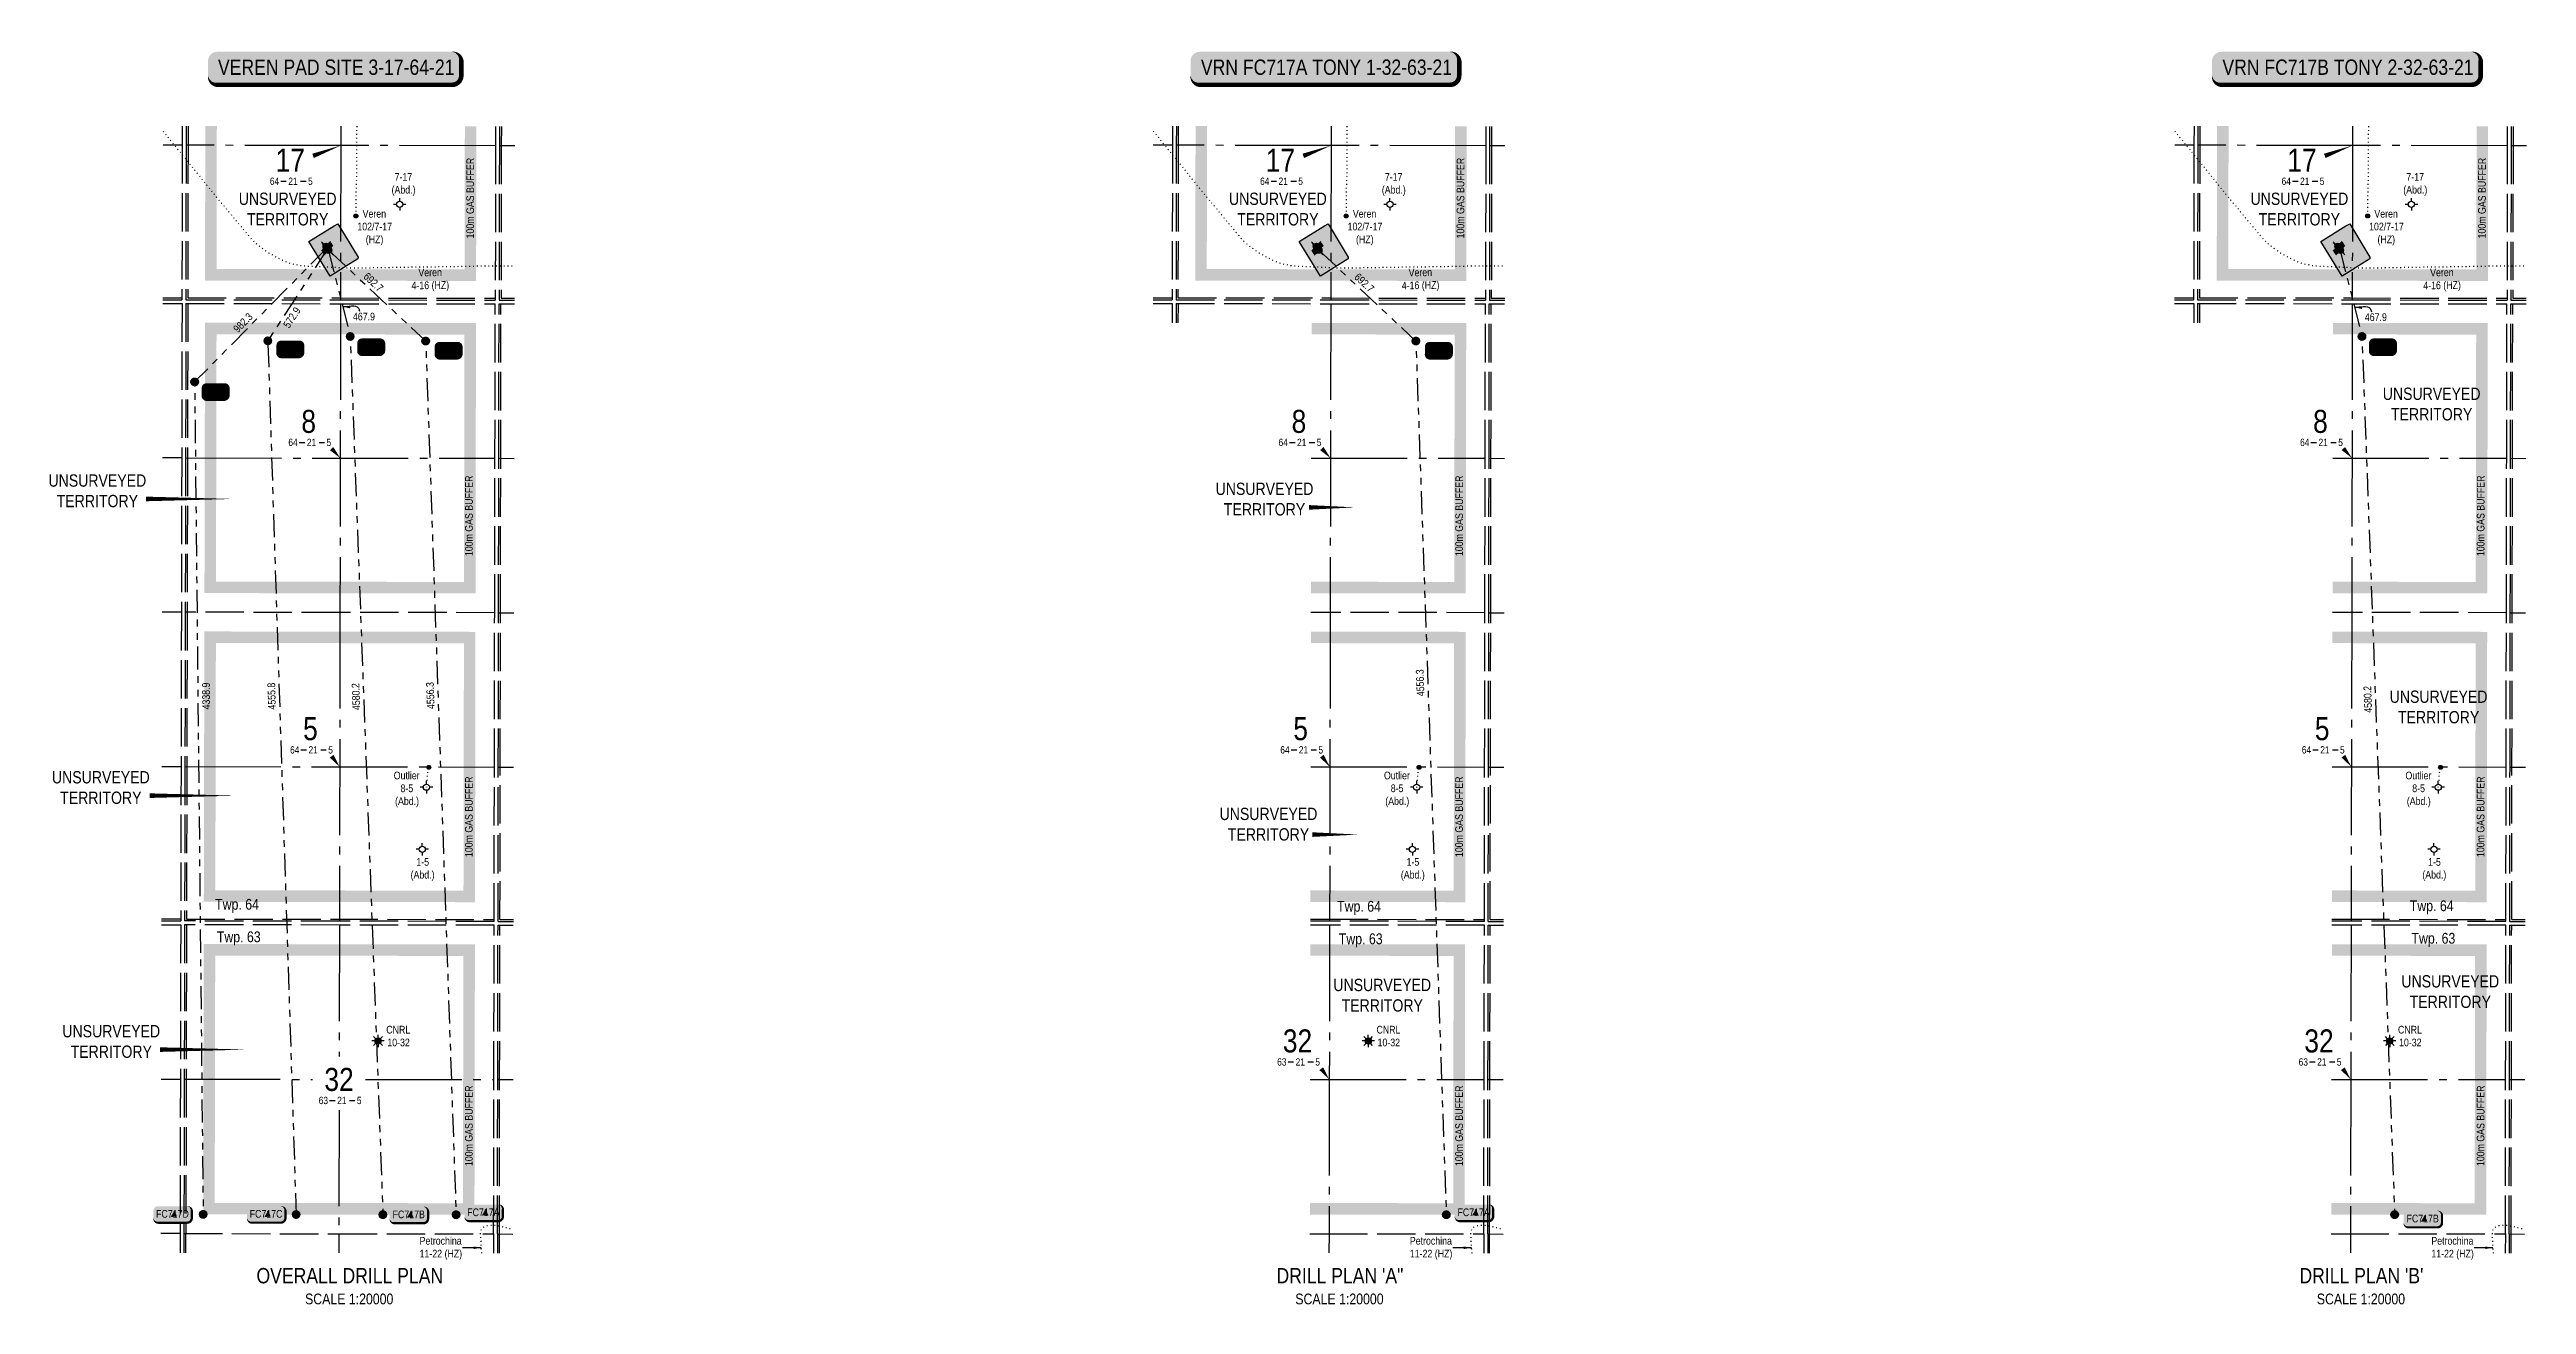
# Model space of a CAD drawing. Extents: x 488725 to 500076, y 6037625 to 6043497.
# Drawn here: x 492533 to 495758, y 6038045 to 6039679 of the extents above; entities that cross this region are included whole.
import ezdxf
from ezdxf.enums import TextEntityAlignment as Align

# ---------------------------------------------------------------- set-up
doc = ezdxf.new("R2010")
doc.units = 0
doc.header["$LTSCALE"] = 5
for name, pattern in [('foc-DOT', [1, 0.2, -0.8]), ('foc-DRILLPATH', [14.75, 6, -1.75, 1.75, -1.75, 1.75, -1.75]), ('foc-QUARTERLINE', [33, 25, -3, 2, -3]), ('foc-UNSURVEYED', [12.5, 10, -2.5])]:
    doc.linetypes.add(name, pattern=pattern)
for name, color, linetype in [('10', 1, 'Continuous'), ('9', 3, 'Continuous'), ('ABADATA-DRILL-T', 8, 'Continuous'), ('AS-DRILL', 8, 'foc-DOT'), ('AS-TARGET-GAS', 182, 'Continuous'), ('AS-TARGET-GAS-H', 181, 'Continuous'), ('D-TXT', 6, 'Continuous'), ('DETAIL-T', 7, 'Continuous'), ('L-BD', 7, 'Continuous'), ('L-MON', 1, 'Continuous'), ('L-QSEC', 8, 'foc-QUARTERLINE'), ('L-SECLBL', 7, 'Continuous'), ('L-UNS-T', 3, 'Continuous'), ('L-USEC', 7, 'foc-UNSURVEYED'), ('P-PDRILLPATH', 12, 'foc-DRILLPATH'), ('P-PROPOSED', 10, 'Continuous'), ('P-PROPOSED-H', 21, 'Continuous')]:
    doc.layers.add(name, color=color, linetype=linetype)
doc.styles.add('80', font='ARIALN.TTF', dxfattribs={"height": 10})
doc.styles.add('80CG', font='ARIALN.TTF', dxfattribs={"height": 10})
doc.styles.add('80L', font='ARIALN.TTF', dxfattribs={"height": 10})
doc.styles.add('SIMPLEX', font='ARIALN.TTF')
doc.dimstyles.new('Compass 5 000', dxfattribs={"dimscale": 5, "dimtxt": 9, "dimasz": 2, "dimexe": 0.2, "dimexo": 0.0625, "dimgap": 0.5, "dimtad": 0, "dimtih": 1, "dimtoh": 1, "dimzin": 0, "dimdsep": 46, "dimtxsty": '80CG', "dimcen": 0.1, "dimse1": 1, "dimse2": 1, "dimclrd": 256, "dimclrt": 256, "dimaunit": 1, "dimadec": 4, "dimazin": 0, "dimtfac": 0.06, "dimtofl": 0, "dimtmove": 0, "dimatfit": 1, "dimfxl": 0.2, "dimtolj": 1, "dimtzin": 0, "dimlwd": -1, "dimarcsym": 0})

msp = doc.modelspace()

# ---------------------------------------------------------------- texts
at = {"layer": 'ABADATA-DRILL-T', "linetype": 'Continuous', "char_height": 9.99481, "attachment_point": 1, "style": '80L'}
for s, width, insert in [('\\pi6.0698,t36.054;7-17\\P\\pi2.0951,tz;(Abd.)', 33.98375, (492976.362, 6039518.442)), ('\\pi6.0698,t36.054;7-17\\P\\pi2.0951,tz;(Abd.)', 33.98375, (494265.513, 6039518.442)), ('\\pi6.0698,t36.054;7-17\\P\\pi2.0951,tz;(Abd.)', 33.98375, (495595.373, 6039518.442)), ('\\pi0.33953;Outlier\\P\\pi9.1856,t39.17;8-5\\P\\pi2.0951,tz;(Abd.)', 33.98375, (492980.9, 6038738.924)), ('\\pi0.33953;Outlier\\P\\pi9.1856,t39.17;8-5\\P\\pi2.0951,tz;(Abd.)', 33.98375, (494270.051, 6038738.924)), ('\\pi0.33953;Outlier\\P\\pi9.1856,t39.17;8-5\\P\\pi2.0951,tz;(Abd.)', 33.98375, (495599.911, 6038738.924)), ('\\pi9.5708,t39.555;1-5\\P\\pi2.0951,tz;(Abd.)', 33.98375, (493001.128, 6038626.383)), ('\\pi9.5708,t39.555;1-5\\P\\pi2.0951,tz;(Abd.)', 33.98375, (494290.279, 6038626.383)), ('\\pi9.5708,t39.555;1-5\\P\\pi2.0951,tz;(Abd.)', 33.98375, (495620.138, 6038626.383)), ('\\pi0.2079;CNRL\\P\\pi1.5749;10-32', 30.59795, (492971.334, 6038407.91)), ('\\pi0.2079;CNRL\\P\\pi1.5749;10-32', 30.59795, (494260.485, 6038407.91)), ('\\pi0.2079;CNRL\\P\\pi1.5749;10-32', 30.59795, (495590.344, 6038407.91))]:
    msp.add_mtext_dynamic_manual_height_columns(s, width=width, gutter_width=200.105, heights=[0], dxfattribs=dict(at, insert=insert))
at = {"layer": 'ABADATA-DRILL-T', "char_height": 9.99481, "attachment_point": 1, "style": '80L'}
for s, width, insert in [('\\pi8.0454;Veren\\P\\pi1.1765;102/7-17\\P\\pi12.143;(HZ)', 45.78213, (492932.716, 6039470.477)), ('\\pi8.0454;Veren\\P\\pi1.1765;102/7-17\\P\\pi12.143;(HZ)', 45.78213, (494221.868, 6039470.477)), ('\\pi8.0454;Veren\\P\\pi1.1765;102/7-17\\P\\pi12.143;(HZ)', 45.78213, (495551.727, 6039470.477)), ('\\pi8.674;Petrochina\\P\\pi8.6399;11-22 (HZ)', 70.70371, (493006.29, 6038132.914)), ('\\pi8.674;Petrochina\\P\\pi8.6399;11-22 (HZ)', 70.70371, (494295.441, 6038132.914)), ('\\pi8.674;Petrochina\\P\\pi8.6399;11-22 (HZ)', 70.70371, (495625.301, 6038132.914))]:
    msp.add_mtext_dynamic_manual_height_columns(s, width=width, gutter_width=50.026, heights=[0], dxfattribs=dict(at, insert=insert))
at = {"layer": 'ABADATA-DRILL-T', "char_height": 9.99481, "attachment_point": 1, "rotation": 0.946002, "style": '80L'}
for insert in [(493003.912, 6039393.668), (494293.063, 6039393.668), (495622.922, 6039393.668)]:
    msp.add_mtext_dynamic_manual_height_columns('\\pi9.3756;Veren\\P\\pi0.14435;4-16 (HZ)', width=48.44243, gutter_width=50.026, heights=[0], dxfattribs=dict(at, insert=insert))
at = {"layer": 'AS-TARGET-GAS', "char_height": 9.99481, "attachment_point": 1, "rotation": 89.90151, "style": '80L'}
for insert in [(493075.751, 6039433.342), (494364.902, 6039433.342), (495694.761, 6039433.342), (493074.06, 6039019.607), (494363.211, 6039019.607), (495693.07, 6039019.607), (493073.987, 6038627.702), (494363.138, 6038627.702), (495692.998, 6038627.702), (493073.976, 6038225.252), (494363.127, 6038225.252), (495692.987, 6038225.252)]:
    msp.add_mtext_dynamic_manual_height_columns('100m GAS BUFFER', width=104.97722, gutter_width=190, heights=[0], dxfattribs=dict(at, insert=insert))
at = {"layer": 'D-TXT', "color": 3, "char_height": 13.9927, "attachment_point": 1, "style": '80L'}
for s, insert in [('Twp. 64', (492748.781, 6038573.155)), ('Twp. 64', (494209.452, 6038570.548)), ('Twp. 64', (495605.922, 6038571.253)), ('Twp. 63', (492750.972, 6038530.812)), ('Twp. 63', (494211.643, 6038528.206)), ('Twp. 63', (495608.114, 6038528.91))]:
    msp.add_mtext_dynamic_manual_height_columns(s, width=101.3954, gutter_width=47.5, heights=[0], dxfattribs=dict(at, insert=insert))
at = {"layer": 'DETAIL-T', "color": 3, "char_height": 19.98434, "width": 241.29326, "attachment_point": 1, "style": '80CG'}
for s, insert in [('\\pi0.67928;OVERALL DRILL PLAN\\P\\pi63.941;{\\H0.7x;SCALE 1:20000}', (492801.894, 6038092.528)), ('\\pi39.455;DRILL PLAN \'A"\\P\\pi63.941;{\\H0.7x;SCALE 1:20000}', (494091.045, 6038092.528)), ("\\pi41.35;DRILL PLAN 'B'\\P\\pi63.941;{\\H0.7x;SCALE 1:20000}", (495420.905, 6038092.528))]:
    msp.add_mtext(s, dxfattribs=dict(at, insert=insert))
at = {"layer": 'L-BD', "style": '80L'}
for s, rotation, p in [('692.7', 316.888, (492954.818, 6039376.385)), ('692.7', 316.888, (494244.746, 6039375.657)), ('982.3', 45.3671, (492784.941, 6039323.621)), ('572.9', 57.0567, (492848.633, 6039330.344)), ('4338.9', 90.5853, (492736.946, 6038837.454)), ('4555.8', 91.8539, (492822.321, 6038837.244)), ('4580.2', 92.1322, (492932.057, 6038836.602)), ('4556.3', 91.9923, (493028.904, 6038838.022)), ('4556.3', 91.9923, (494317.477, 6038854.636)), ('4580.2', 92.1322, (495551.197, 6038833.108))]:
    msp.add_text(s, height=9.9948, rotation=rotation, dxfattribs=at).set_placement(p, align=Align.MIDDLE)
for p in [(492942.507, 6039331.591), (495561.711, 6039330.827)]:
    msp.add_text('467.9', height=9.9948, dxfattribs=at).set_placement(p, align=Align.MIDDLE)
at = {"layer": 'L-UNS-T', "color": 3, "char_height": 16.00834, "attachment_point": 5, "style": '80L'}
for insert in [(492843.157, 6039471.488), (494132.308, 6039471.488), (495462.168, 6039471.488), (495634.354, 6039217.564), (492595.407, 6039104.583), (494114.894, 6039093.824), (495643.374, 6038823.089), (492599.963, 6038718.18), (494120.081, 6038670.45), (494268.172, 6038447.693), (495658.583, 6038452.395), (492613.514, 6038387.463)]:
    msp.add_mtext_dynamic_manual_height_columns('UNSURVEYED TERRITORY', width=126.34853, gutter_width=47.475, heights=[0], dxfattribs=dict(at, insert=insert))

# ---------------------------------------------------------------- blocks, each defined once
blk = doc.blocks.new('WC')
at = {"layer": 'L-MON'}
h = blk.add_hatch(color=255, dxfattribs=at)
h.dxf.hatch_style = 1
edge = h.paths.add_edge_path()
edge.add_arc((0, 0), 0.9, 0, 360)
at = {"layer": 'L-MON', "color": 240, "flags": 128}
for points in [[(-0.62, 0.5), (-1.23, 1.12)], [(0.52, 0.61), (1.13, 1.21)], [(-1.18, -1.18), (-0.56, -0.57)], [(1.16, -1.18), (0.56, -0.57)]]:
    blk.add_lwpolyline(points, dxfattribs=at)
at = {"layer": 'L-MON', "color": 240}
for radius in [0.8, 0.373]:
    blk.add_circle((0, 0), radius, dxfattribs=at)
blk = doc.blocks.new('plbh')
at = {"layer": 'L-MON'}
h = blk.add_hatch(color=255, dxfattribs=at)
h.dxf.hatch_style = 1
edge = h.paths.add_edge_path()
edge.add_arc((0, 0), 1.16, 0, 360)
h = blk.add_hatch(color=256, dxfattribs=at)
h.dxf.hatch_style = 1
h.paths.add_polyline_path([(-0.96, 0, 1), (0.96, 0, 1)])
h.paths.add_polyline_path([(0.91, 0, -1), (-0.91, 0, -1)], flags=16)
h.paths.add_polyline_path([(0.45, 0, -1), (-0.45, 0, -1)], flags=0)
h = blk.add_hatch(color=256, dxfattribs=at)
h.dxf.hatch_style = 1
h.paths.add_polyline_path([(-0.45, 0, 1), (0.45, 0, 1)])
h.paths.add_polyline_path([(0.4, 0, -1), (-0.4, 0, -1)], flags=16)
at = {"layer": 'L-MON', "color": 240}
for radius in [0.96, 0.91, 0.45, 0.4]:
    blk.add_circle((0, 0), radius, dxfattribs=at)
blk = doc.blocks.new('BH-Existing')
at = {"layer": 'ABADATA-DRILL-T'}
h = blk.add_hatch(color=256, dxfattribs=at)
h.dxf.hatch_style = 1
edge = h.paths.add_edge_path()
edge.add_arc((0, 0), 0.5, 0, 360)
blk.add_circle((0, 0), 0.5, dxfattribs=at)
blk = doc.blocks.new('GABD')
for p, q in [((-0.81, 0), (-1.62, 0)), ((0, 0.81), (0, 1.62)), ((1.62, 0), (0.81, 0)), ((0, -0.81), (0, -1.62))]:
    blk.add_line(p, q)
blk.add_circle((0, 0), 0.8)
blk = doc.blocks.new('GAS')
h = blk.add_hatch(color=255)
h.dxf.hatch_style = 1
edge = h.paths.add_edge_path()
edge.add_arc((0, 0), 0.9, 0, 360)
for p, q in [((-0.81, 0), (-1.62, 0)), ((-0.57, 0.57), (-1.14, 1.14)), ((0, 0.81), (0, 1.62)), ((0.57, 0.57), (1.14, 1.14)), ((1.62, 0), (0.81, 0)), ((-0.57, -0.57), (-1.14, -1.14)), ((0, -0.81), (0, -1.62)), ((1.14, -1.14), (0.57, -0.57))]:
    blk.add_line(p, q)
blk.add_circle((0, 0), 0.8)
blk = doc.blocks.new('L-SECLBL')
at = {"layer": '9', "color": 7}
for p, q in [((-5.1, -27.8), (-12.3, -27.8)), ((20.7, -27.8), (13.5, -27.8))]:
    blk.add_line(p, q, dxfattribs=at)
at = {"layer": '10', "color": 2, "style": 'SIMPLEX'}
blk.add_attdef('SEC', text='', height=30, dxfattribs=at).set_placement((0, 0), align=Align.MIDDLE)
at = {"layer": '10', "color": 5, "style": '80L'}
blk.add_attdef('TWP', text='', height=9.5, dxfattribs=at).set_placement((-14.4, -27.4), align=Align.MIDDLE_RIGHT)
blk.add_attdef('RGE', text='', height=9.5, dxfattribs=at).set_placement((3.6, -27.4), align=Align.MIDDLE_CENTER)
blk.add_attdef('MER', text='', height=9.5, dxfattribs=at).set_placement((23.2, -27.4), align=Align.MIDDLE_LEFT)
blk = doc.blocks.new('*U522')
h = blk.add_hatch(color=255)
edge = h.paths.add_edge_path()
edge.add_line((-76.5, -11.5), (76.5, -11.5))
edge.add_arc((76.5, -5.5), 6, 270, 360)
edge.add_line((82.5, -5.5), (82.5, 4))
edge.add_arc((76.5, 4), 6, 0, 90)
edge.add_line((76.5, 10), (-76.5, 10))
edge.add_arc((-76.5, 4), 6, 90, 180)
edge.add_line((-82.5, 4), (-82.5, -5.5))
edge.add_arc((-76.5, -5.5), 6, 180, 270)
at = {"color": 14, "flags": 128}
blk.add_lwpolyline([(-76.5, -11.5, 3, 3, 0), (76.5, -11.5, 3, 3, 0.414214), (82.5, -5.5, 3, 3, 0), (82.5, 4, 3, 0, 0.414214), (76.5, 10, 0, 0, 0), (-76.5, 10, 0, 0, 0.414214), (-82.5, 4, 0, 0, 0), (-82.5, -5.5, 0, 3, 0.414214)], format="xyseb", close=True, dxfattribs=at)
at = {"color": 14, "style": '80'}
blk.add_attdef('ENTER_TEXT_001', (-26.8, -4.9), '', height=10, dxfattribs=at)
blk = doc.blocks.new('*U523')
h = blk.add_hatch(color=254)
edge = h.paths.add_edge_path()
edge.add_line((-19, -11.5), (19, -11.5))
edge.add_arc((19, -5.5), 6, 270, 360)
edge.add_line((25, -5.5), (25, 4))
edge.add_arc((19, 4), 6, 0, 90)
edge.add_line((19, 10), (-19, 10))
edge.add_arc((-19, 4), 6, 90, 180)
edge.add_line((-25, 4), (-25, -5.5))
edge.add_arc((-19, -5.5), 6, 180, 270)
at = {"color": 1, "flags": 128}
blk.add_lwpolyline([(-19, -11.5, 3, 3, 0), (19, -11.5, 3, 3, 0.414214), (25, -5.5, 3, 3, 0), (25, 4, 3, 0, 0.414214), (19, 10, 0, 0, 0), (-19, 10, 0, 0, 0.414214), (-25, 4, 0, 0, 0), (-25, -5.5, 0, 3, 0.414214)], format="xyseb", close=True, dxfattribs=at)
blk.add_lwpolyline([(5.8, -3.4, 0, 10, 0), (0, 0, 5, 5, 0)], format="xyseb", dxfattribs=at)
at = {"color": 1, "style": '80'}
blk.add_attdef('ENTER_TEXT_001', (-36, -5), '', height=10, dxfattribs=at)
blk = doc.blocks.new('*U524')
h = blk.add_hatch(color=254)
edge = h.paths.add_edge_path()
edge.add_line((-11.5, -11.5), (11.5, -11.5))
edge.add_arc((11.5, -5.5), 6, 270, 360)
edge.add_line((17.5, -5.5), (17.5, 4))
edge.add_arc((11.5, 4), 6, 0, 90)
edge.add_line((11.5, 10), (-11.5, 10))
edge.add_arc((-11.5, 4), 6, 90, 180)
edge.add_line((-17.5, 4), (-17.5, -5.5))
edge.add_arc((-11.5, -5.5), 6, 180, 270)
at = {"color": 1, "flags": 128}
blk.add_lwpolyline([(-11.5, -11.5, 3, 3, 0), (11.5, -11.5, 3, 3, 0.414214), (17.5, -5.5, 3, 3, 0), (17.5, 4, 3, 0, 0.414214), (11.5, 10, 0, 0, 0), (-11.5, 10, 0, 0, 0.414214), (-17.5, 4, 0, 0, 0), (-17.5, -5.5, 0, 3, 0.414214)], format="xyseb", close=True, dxfattribs=at)
blk.add_lwpolyline([(5.8, -3.4, 0, 10, 0), (0, 0, 5, 5, 0)], format="xyseb", dxfattribs=at)
at = {"color": 1, "style": '80'}
blk.add_attdef('ENTER_TEXT_001', (-36, -5), '', height=10, dxfattribs=at)
blk = doc.blocks.new('*U525')
h = blk.add_hatch(color=255)
edge = h.paths.add_edge_path()
edge.add_line((-81.5, -11.5), (81.5, -11.5))
edge.add_arc((81.5, -5.5), 6, 270, 360)
edge.add_line((87.5, -5.5), (87.5, 4))
edge.add_arc((81.5, 4), 6, 0, 90)
edge.add_line((81.5, 10), (-81.5, 10))
edge.add_arc((-81.5, 4), 6, 90, 180)
edge.add_line((-87.5, 4), (-87.5, -5.5))
edge.add_arc((-81.5, -5.5), 6, 180, 270)
at = {"color": 14, "flags": 128}
blk.add_lwpolyline([(-81.5, -11.5, 3, 3, 0), (81.5, -11.5, 3, 3, 0.414214), (87.5, -5.5, 3, 3, 0), (87.5, 4, 3, 0, 0.414214), (81.5, 10, 0, 0, 0), (-81.5, 10, 0, 0, 0.414214), (-87.5, 4, 0, 0, 0), (-87.5, -5.5, 0, 3, 0.414214)], format="xyseb", close=True, dxfattribs=at)
at = {"color": 14, "style": '80'}
blk.add_attdef('ENTER_TEXT_001', (-26.8, -4.9), '', height=10, dxfattribs=at)

# ---------------------------------------------------------------- hatches: boundary and pattern name
at = {"layer": 'AS-TARGET-GAS-H'}
h = msp.add_hatch(color=256, dxfattribs=at)
h.dxf.hatch_style = 1
h.paths.add_polyline_path([(493088.84, 6039579.151), (493073.848, 6039579.177), (493073.529, 6039393.006), (492750.579, 6039393.46), (492750.966, 6039579.597), (492735.974, 6039579.628), (492735.556, 6039378.489), (493088.495, 6039377.993)])
h = msp.add_hatch(color=256, dxfattribs=at)
h.dxf.hatch_style = 1
h.paths.add_polyline_path([(494377.991, 6039579.151), (494362.999, 6039579.177), (494362.68, 6039393.006), (494039.73, 6039393.46), (494040.117, 6039579.597), (494025.125, 6039579.628), (494024.707, 6039378.489), (494377.646, 6039377.993)])
h = msp.add_hatch(color=256, dxfattribs=at)
h.dxf.hatch_style = 1
h.paths.add_polyline_path([(495707.851, 6039579.151), (495692.858, 6039579.177), (495692.539, 6039393.006), (495369.59, 6039393.46), (495369.977, 6039579.597), (495354.985, 6039579.628), (495354.567, 6039378.489), (495707.506, 6039377.993)])
h = msp.add_hatch(color=256, dxfattribs=at)
h.dxf.hatch_style = 1
h.paths.add_polyline_path([(493088.33, 6039323.055), (492735.579, 6039323.55), (492734.847, 6038971.466), (493087.726, 6038970.974)])
h.paths.add_polyline_path([(493073.312, 6039308.084), (493072.759, 6038985.987), (492749.87, 6038986.437), (492750.54, 6039308.537)], flags=16)
h = msp.add_hatch(color=256, dxfattribs=at)
h.dxf.hatch_style = 1
h.paths.add_polyline_path([(494377.481, 6039323.055), (494176.118, 6039323.338), (494176.089, 6039308.346), (494362.463, 6039308.084), (494361.91, 6038985.987), (494175.478, 6038986.247), (494175.45, 6038971.254), (494376.877, 6038970.974)])
h = msp.add_hatch(color=256, dxfattribs=at)
h.dxf.hatch_style = 1
h.paths.add_polyline_path([(495707.341, 6039323.055), (495505.977, 6039323.338), (495505.949, 6039308.346), (495692.323, 6039308.084), (495691.77, 6038985.987), (495505.338, 6038986.247), (495505.309, 6038971.254), (495706.736, 6038970.974)])
h = msp.add_hatch(color=256, dxfattribs=at)
h.dxf.hatch_style = 1
h.paths.add_polyline_path([(493087.64, 6038921), (492734.743, 6038921.495), (492734.011, 6038569.415), (493087.036, 6038568.92)])
h.paths.add_polyline_path([(493072.622, 6038906.029), (493072.07, 6038583.934), (492749.034, 6038584.386), (492749.704, 6038906.482)], flags=16)
h = msp.add_hatch(color=256, dxfattribs=at)
h.dxf.hatch_style = 1
h.paths.add_polyline_path([(494376.791, 6038921), (494175.355, 6038921.282), (494175.327, 6038906.29), (494361.773, 6038906.029), (494361.221, 6038583.934), (494174.716, 6038584.195), (494174.687, 6038569.203), (494376.187, 6038568.92)])
h = msp.add_hatch(color=256, dxfattribs=at)
h.dxf.hatch_style = 1
h.paths.add_polyline_path([(495706.651, 6038921), (495505.215, 6038921.282), (495505.186, 6038906.29), (495691.633, 6038906.029), (495691.081, 6038583.934), (495504.575, 6038584.195), (495504.547, 6038569.203), (495706.047, 6038568.92)])
h = msp.add_hatch(color=256, dxfattribs=at)
h.dxf.hatch_style = 1
h.paths.add_polyline_path([(493086.942, 6038513.919), (492733.897, 6038514.413), (492733.167, 6038162.346), (493086.337, 6038161.851)])
h.paths.add_polyline_path([(493071.924, 6038498.948), (493071.371, 6038176.864), (492748.19, 6038177.317), (492748.858, 6038499.4)], flags=16)
h = msp.add_hatch(color=256, dxfattribs=at)
h.dxf.hatch_style = 1
h.paths.add_polyline_path([(494376.093, 6038513.919), (494174.583, 6038514.201), (494174.555, 6038499.209), (494361.075, 6038498.948), (494360.522, 6038176.864), (494173.944, 6038177.126), (494173.916, 6038162.134), (494375.488, 6038161.851)])
h = msp.add_hatch(color=256, dxfattribs=at)
h.dxf.hatch_style = 1
h.paths.add_polyline_path([(495705.953, 6038513.919), (495504.443, 6038514.201), (495504.414, 6038499.209), (495690.935, 6038498.948), (495690.381, 6038176.864), (495503.804, 6038177.126), (495503.776, 6038162.134), (495705.348, 6038161.851)])
at = {"layer": 'P-PROPOSED-H'}
h = msp.add_hatch(color=256, dxfattribs=at)
h.dxf.hatch_style = 1
h.paths.add_polyline_path([(492870.88, 6039429.142), (492903.798, 6039449.573), (492908.678, 6039452.515), (492934.849, 6039409.12), (492934.674, 6039406.671), (492898.688, 6039384.337)])
h = msp.add_hatch(color=256, dxfattribs=at)
h.dxf.hatch_style = 1
h.paths.add_polyline_path([(494160.031, 6039429.142), (494192.949, 6039449.573), (494197.829, 6039452.515), (494224, 6039409.12), (494223.825, 6039406.671), (494187.839, 6039384.337)])
h = msp.add_hatch(color=256, dxfattribs=at)
h.dxf.hatch_style = 1
h.paths.add_polyline_path([(495489.89, 6039429.142), (495522.809, 6039449.573), (495527.688, 6039452.515), (495553.859, 6039409.12), (495553.685, 6039406.671), (495517.699, 6039384.337)])

# ---------------------------------------------------------------- linework, layer by layer
at = {"layer": 'AS-DRILL', "flags": 128}
for points in [[(492680.942, 6039572.922), (492683.252, 6039570.132), (492687.56, 6039564.755), (492696.304, 6039554.116), (492700.646, 6039548.784), (492704.999, 6039543.444), (492709.365, 6039538.12), (492713.683, 6039532.76), (492718.008, 6039527.399), (492722.323, 6039522.032), (492726.621, 6039516.647), (492735.267, 6039505.919), (492743.947, 6039495.255), (492748.29, 6039489.918), (492757.111, 6039479.371), (492761.492, 6039474.069), (492765.83, 6039468.725), (492770.228, 6039463.437), (492774.618, 6039458.153), (492779.051, 6039452.901), (492783.462, 6039447.619), (492787.77, 6039442.267), (492792.135, 6039436.96), (492796.734, 6039431.85), (492801.711, 6039427.088), (492807.014, 6039422.716), (492812.497, 6039418.584), (492818.212, 6039414.796), (492824.175, 6039411.377), (492830.211, 6039408.085), (492836.388, 6039405.063), (492842.716, 6039402.373), (492849.225, 6039400.198), (492862.728, 6039397.754), (492869.577, 6039397.407), (492883.323, 6039396.845), (492897.061, 6039396.074), (492899.941, 6039396.002), (492910.832, 6039395.524), (492914.266, 6039395.297), (492921.153, 6039394.986), (492924.045, 6039394.916), (492930.943, 6039394.892), (492937.828, 6039395), (492948.171, 6039395.144), (492955.051, 6039395.266), (492961.939, 6039395.422), (492968.82, 6039395.555), (492975.7, 6039395.689), (492982.58, 6039395.833), (492989.463, 6039395.946), (492996.348, 6039396.025), (493003.224, 6039396.121), (493010.104, 6039396.21), (493016.992, 6039396.284), (493023.892, 6039396.367), (493030.76, 6039396.476), (493037.648, 6039396.597), (493044.538, 6039396.706), (493051.416, 6039396.807), (493058.296, 6039396.898), (493072.084, 6039397.123), (493078.972, 6039397.281), (493092.738, 6039397.591), (493099.616, 6039397.715), (493106.458, 6039397.739), (493113.348, 6039397.697), (493120.238, 6039397.711), (493134.004, 6039397.811), (493138.45, 6039397.871)], [(492933.032, 6039579.341), (492933.01, 6039576.249), (492932.907, 6039569.031), (492932.803, 6039561.787), (492932.794, 6039554.577), (492932.766, 6039547.352), (492932.732, 6039540.137), (492932.719, 6039532.912), (492932.763, 6039525.691), (492932.787, 6039518.466), (492932.656, 6039511.254), (492932.415, 6039504.024), (492932.154, 6039496.807), (492932.005, 6039489.598), (492931.979, 6039482.355), (492932.006, 6039475.127), (492932.017, 6039467.882), (492932.016, 6039466.035), (492932.02, 6039462.535)], [(493970.093, 6039572.922), (493972.404, 6039570.132), (493976.711, 6039564.755), (493985.455, 6039554.116), (493989.798, 6039548.784), (493994.15, 6039543.444), (493998.516, 6039538.12), (494002.834, 6039532.76), (494007.159, 6039527.399), (494011.474, 6039522.032), (494015.772, 6039516.647), (494024.418, 6039505.919), (494033.098, 6039495.255), (494037.441, 6039489.918), (494046.262, 6039479.371), (494050.643, 6039474.069), (494054.981, 6039468.725), (494059.379, 6039463.437), (494063.769, 6039458.153), (494068.202, 6039452.901), (494072.613, 6039447.619), (494076.921, 6039442.267), (494081.286, 6039436.96), (494085.885, 6039431.85), (494090.862, 6039427.088), (494096.165, 6039422.716), (494101.648, 6039418.584), (494107.363, 6039414.796), (494113.326, 6039411.377), (494119.362, 6039408.085), (494125.539, 6039405.063), (494131.867, 6039402.373), (494138.376, 6039400.198), (494151.879, 6039397.754), (494158.728, 6039397.407), (494172.474, 6039396.845), (494186.212, 6039396.074), (494189.092, 6039396.002), (494199.983, 6039395.524), (494203.417, 6039395.297), (494210.304, 6039394.986), (494213.196, 6039394.916), (494220.094, 6039394.892), (494226.979, 6039395), (494237.322, 6039395.144), (494244.202, 6039395.266), (494251.09, 6039395.422), (494257.971, 6039395.555), (494264.851, 6039395.689), (494271.731, 6039395.833), (494278.614, 6039395.946), (494285.499, 6039396.025), (494292.375, 6039396.121), (494299.255, 6039396.21), (494306.143, 6039396.284), (494313.043, 6039396.367), (494319.911, 6039396.476), (494326.799, 6039396.597), (494333.689, 6039396.706), (494340.567, 6039396.807), (494347.447, 6039396.898), (494361.235, 6039397.123), (494368.123, 6039397.281), (494381.889, 6039397.591), (494388.767, 6039397.715), (494395.609, 6039397.739), (494402.499, 6039397.697), (494409.389, 6039397.711), (494423.155, 6039397.811), (494427.601, 6039397.871)], [(494222.183, 6039579.341), (494222.161, 6039576.249), (494222.058, 6039569.031), (494221.954, 6039561.787), (494221.946, 6039554.577), (494221.917, 6039547.352), (494221.884, 6039540.137), (494221.87, 6039532.912), (494221.914, 6039525.691), (494221.938, 6039518.466), (494221.807, 6039511.254), (494221.566, 6039504.024), (494221.305, 6039496.807), (494221.157, 6039489.598), (494221.13, 6039482.355), (494221.157, 6039475.127), (494221.168, 6039467.882), (494221.167, 6039466.035), (494221.171, 6039462.535)], [(495299.952, 6039572.922), (495302.263, 6039570.132), (495306.571, 6039564.755), (495315.314, 6039554.116), (495319.657, 6039548.784), (495324.01, 6039543.444), (495328.376, 6039538.12), (495332.693, 6039532.76), (495337.019, 6039527.399), (495341.334, 6039522.032), (495345.632, 6039516.647), (495354.277, 6039505.919), (495362.958, 6039495.255), (495367.301, 6039489.918), (495376.122, 6039479.371), (495380.503, 6039474.069), (495384.84, 6039468.725), (495389.238, 6039463.437), (495393.629, 6039458.153), (495398.062, 6039452.901), (495402.473, 6039447.619), (495406.78, 6039442.267), (495411.146, 6039436.96), (495415.744, 6039431.85), (495420.721, 6039427.088), (495426.024, 6039422.716), (495431.508, 6039418.584), (495437.223, 6039414.796), (495443.186, 6039411.377), (495449.222, 6039408.085), (495455.399, 6039405.063), (495461.726, 6039402.373), (495468.235, 6039400.198), (495481.739, 6039397.754), (495488.588, 6039397.407), (495502.334, 6039396.845), (495516.072, 6039396.074), (495518.951, 6039396.002), (495529.843, 6039395.524), (495533.277, 6039395.297), (495540.164, 6039394.986), (495543.056, 6039394.916), (495549.953, 6039394.892), (495556.839, 6039395), (495567.182, 6039395.144), (495574.062, 6039395.266), (495580.95, 6039395.422), (495587.83, 6039395.555), (495594.711, 6039395.689), (495601.591, 6039395.833), (495608.474, 6039395.946), (495615.359, 6039396.025), (495622.234, 6039396.121), (495629.115, 6039396.21), (495636.002, 6039396.284), (495642.903, 6039396.367), (495649.77, 6039396.476), (495656.658, 6039396.597), (495663.549, 6039396.706), (495670.426, 6039396.807), (495677.307, 6039396.898), (495691.095, 6039397.123), (495697.983, 6039397.281), (495711.749, 6039397.591), (495718.626, 6039397.715), (495725.469, 6039397.739), (495732.359, 6039397.697), (495739.249, 6039397.711), (495753.014, 6039397.811), (495757.46, 6039397.871)], [(495552.043, 6039579.341), (495552.021, 6039576.249), (495551.917, 6039569.031), (495551.814, 6039561.787), (495551.805, 6039554.577), (495551.777, 6039547.352), (495551.743, 6039540.137), (495551.73, 6039532.912), (495551.774, 6039525.691), (495551.798, 6039518.466), (495551.667, 6039511.254), (495551.426, 6039504.024), (495551.165, 6039496.807), (495551.016, 6039489.598), (495550.99, 6039482.355), (495551.017, 6039475.127), (495551.028, 6039467.882), (495551.027, 6039466.035), (495551.031, 6039462.535)], [(493023.721, 6038718.941), (493023.721, 6038718.941), (493023.731, 6038718.921), (493023.788, 6038718.811), (493023.881, 6038718.711), (493023.963, 6038718.763), (493024.026, 6038718.938), (493024.021, 6038719.1), (493023.947, 6038719.243), (493023.9, 6038719.411), (493023.842, 6038719.626), (493023.738, 6038719.821), (493023.543, 6038719.881), (493023.445, 6038719.786), (493023.423, 6038719.689), (493023.405, 6038719.641), (493023.393, 6038719.676), (493023.375, 6038719.762), (493023.345, 6038719.892), (493023.331, 6038719.924), (493023.323, 6038719.944), (493023.323, 6038719.974), (493023.336, 6038720.019), (493023.358, 6038720.089), (493023.381, 6038720.182), (493023.409, 6038720.291), (493023.449, 6038720.426), (493023.499, 6038720.596), (493023.565, 6038720.794), (493023.633, 6038721.014), (493023.701, 6038721.261), (493023.766, 6038721.536), (493023.829, 6038721.843), (493023.885, 6038722.186), (493023.938, 6038722.57), (493023.994, 6038722.985), (493024.05, 6038723.425), (493024.118, 6038723.893), (493024.196, 6038724.37), (493024.275, 6038724.855), (493024.373, 6038725.362), (493024.499, 6038725.902), (493024.643, 6038726.479), (493024.797, 6038727.096), (493024.935, 6038727.751), (493025.049, 6038728.438), (493025.128, 6038729.151), (493025.169, 6038729.871), (493025.186, 6038730.578), (493025.199, 6038731.273), (493025.221, 6038731.953), (493025.249, 6038732.616), (493025.271, 6038733.266), (493025.299, 6038733.898), (493025.35, 6038734.513), (493025.417, 6038735.118), (493025.48, 6038735.72), (493025.539, 6038736.298), (493025.592, 6038736.832), (493025.656, 6038737.332), (493025.742, 6038737.81), (493025.83, 6038738.252), (493025.911, 6038738.682), (493025.994, 6038739.104), (493026.055, 6038739.512), (493026.096, 6038739.894), (493026.136, 6038740.254), (493026.197, 6038740.576), (493026.267, 6038740.856), (493026.34, 6038741.114), (493026.408, 6038741.371), (493026.476, 6038741.626), (493026.544, 6038741.866), (493026.6, 6038742.078), (493026.65, 6038742.278), (493026.7, 6038742.478), (493026.743, 6038742.665), (493026.779, 6038742.845), (493026.809, 6038743.008), (493026.862, 6038743.32), (493026.89, 6038743.48), (493026.918, 6038743.633), (493026.935, 6038743.76), (493026.956, 6038743.935), (493026.971, 6038744.192), (493026.959, 6038744.492), (493026.962, 6038744.537)], [(494312.872, 6038718.941), (494312.872, 6038718.941), (494312.882, 6038718.921), (494312.94, 6038718.811), (494313.032, 6038718.711), (494313.114, 6038718.763), (494313.177, 6038718.938), (494313.173, 6038719.1), (494313.098, 6038719.243), (494313.051, 6038719.411), (494312.994, 6038719.626), (494312.889, 6038719.821), (494312.694, 6038719.881), (494312.596, 6038719.786), (494312.574, 6038719.689), (494312.556, 6038719.641), (494312.544, 6038719.676), (494312.526, 6038719.762), (494312.497, 6038719.892), (494312.482, 6038719.924), (494312.474, 6038719.944), (494312.474, 6038719.974), (494312.487, 6038720.019), (494312.509, 6038720.089), (494312.532, 6038720.182), (494312.56, 6038720.291), (494312.6, 6038720.426), (494312.65, 6038720.596), (494312.716, 6038720.794), (494312.784, 6038721.014), (494312.852, 6038721.261), (494312.917, 6038721.536), (494312.98, 6038721.843), (494313.036, 6038722.186), (494313.089, 6038722.57), (494313.145, 6038722.985), (494313.201, 6038723.425), (494313.269, 6038723.893), (494313.347, 6038724.37), (494313.426, 6038724.855), (494313.524, 6038725.362), (494313.65, 6038725.902), (494313.794, 6038726.479), (494313.948, 6038727.096), (494314.086, 6038727.751), (494314.2, 6038728.438), (494314.279, 6038729.151), (494314.32, 6038729.871), (494314.337, 6038730.578), (494314.35, 6038731.273), (494314.372, 6038731.953), (494314.4, 6038732.616), (494314.422, 6038733.266), (494314.45, 6038733.898), (494314.501, 6038734.513), (494314.568, 6038735.118), (494314.631, 6038735.72), (494314.69, 6038736.298), (494314.743, 6038736.832), (494314.807, 6038737.332), (494314.893, 6038737.81), (494314.981, 6038738.252), (494315.062, 6038738.682), (494315.145, 6038739.104), (494315.206, 6038739.512), (494315.247, 6038739.894), (494315.287, 6038740.254), (494315.348, 6038740.576), (494315.418, 6038740.856), (494315.491, 6038741.114), (494315.559, 6038741.371), (494315.627, 6038741.626), (494315.695, 6038741.866), (494315.751, 6038742.078), (494315.801, 6038742.278), (494315.851, 6038742.478), (494315.894, 6038742.665), (494315.93, 6038742.845), (494315.96, 6038743.008), (494316.013, 6038743.32), (494316.041, 6038743.48), (494316.069, 6038743.633), (494316.086, 6038743.76), (494316.107, 6038743.935), (494316.122, 6038744.192), (494316.11, 6038744.492), (494316.113, 6038744.537)], [(495642.732, 6038718.941), (495642.732, 6038718.941), (495642.742, 6038718.921), (495642.799, 6038718.811), (495642.891, 6038718.711), (495642.974, 6038718.763), (495643.037, 6038718.938), (495643.032, 6038719.1), (495642.957, 6038719.243), (495642.91, 6038719.411), (495642.853, 6038719.626), (495642.749, 6038719.821), (495642.554, 6038719.881), (495642.456, 6038719.786), (495642.433, 6038719.689), (495642.416, 6038719.641), (495642.403, 6038719.676), (495642.386, 6038719.762), (495642.356, 6038719.892), (495642.341, 6038719.924), (495642.334, 6038719.944), (495642.334, 6038719.974), (495642.346, 6038720.019), (495642.369, 6038720.089), (495642.392, 6038720.182), (495642.419, 6038720.291), (495642.46, 6038720.426), (495642.51, 6038720.596), (495642.575, 6038720.794), (495642.643, 6038721.014), (495642.711, 6038721.261), (495642.777, 6038721.536), (495642.84, 6038721.843), (495642.895, 6038722.186), (495642.949, 6038722.57), (495643.004, 6038722.985), (495643.06, 6038723.425), (495643.129, 6038723.893), (495643.207, 6038724.37), (495643.285, 6038724.855), (495643.384, 6038725.362), (495643.51, 6038725.902), (495643.654, 6038726.479), (495643.807, 6038727.096), (495643.946, 6038727.751), (495644.06, 6038728.438), (495644.139, 6038729.151), (495644.18, 6038729.871), (495644.196, 6038730.578), (495644.21, 6038731.273), (495644.231, 6038731.953), (495644.26, 6038732.616), (495644.281, 6038733.266), (495644.31, 6038733.898), (495644.361, 6038734.513), (495644.427, 6038735.118), (495644.491, 6038735.72), (495644.549, 6038736.298), (495644.603, 6038736.832), (495644.666, 6038737.332), (495644.752, 6038737.81), (495644.841, 6038738.252), (495644.921, 6038738.682), (495645.005, 6038739.104), (495645.066, 6038739.512), (495645.106, 6038739.894), (495645.147, 6038740.254), (495645.208, 6038740.576), (495645.278, 6038740.856), (495645.351, 6038741.114), (495645.419, 6038741.371), (495645.487, 6038741.626), (495645.555, 6038741.866), (495645.61, 6038742.078), (495645.661, 6038742.278), (495645.711, 6038742.478), (495645.754, 6038742.665), (495645.789, 6038742.845), (495645.82, 6038743.008), (495645.873, 6038743.32), (495645.9, 6038743.48), (495645.928, 6038743.633), (495645.946, 6038743.76), (495645.966, 6038743.935), (495645.982, 6038744.192), (495645.97, 6038744.492), (495645.972, 6038744.537)], [(493096.004, 6038111.864), (493095.941, 6038112.486), (493095.821, 6038113.818), (493095.661, 6038115.236), (493095.444, 6038116.822), (493095.206, 6038118.437), (493095.077, 6038120.052), (493095.045, 6038121.617), (493094.992, 6038123.103), (493094.945, 6038124.58), (493094.918, 6038126.033), (493094.868, 6038127.338), (493094.797, 6038128.656), (493094.728, 6038130.136), (493094.653, 6038131.558), (493094.568, 6038132.886), (493094.5, 6038134.196), (493094.45, 6038135.501), (493094.39, 6038136.919), (493094.42, 6038138.471), (493094.628, 6038140.081), (493095.041, 6038141.653), (493095.674, 6038143.089), (493096.578, 6038144.343), (493097.75, 6038145.458), (493099.092, 6038146.393), (493100.588, 6038147.09), (493102.332, 6038147.627), (493104.455, 6038148.046), (493106.931, 6038148.339), (493109.686, 6038148.474), (493112.758, 6038148.311), (493116.249, 6038147.755), (493118.226, 6038147.363), (493119.948, 6038147.023), (493120.191, 6038146.977), (493121.695, 6038146.687), (493123.412, 6038146.332), (493125.256, 6038145.881), (493127.208, 6038145.382), (493129.339, 6038144.838), (493131.593, 6038144.257), (493134.005, 6038143.675), (493136.279, 6038143.148)], [(494385.156, 6038111.864), (494385.092, 6038112.486), (494384.972, 6038113.818), (494384.812, 6038115.236), (494384.595, 6038116.822), (494384.358, 6038118.437), (494384.228, 6038120.052), (494384.196, 6038121.617), (494384.143, 6038123.103), (494384.096, 6038124.58), (494384.069, 6038126.033), (494384.019, 6038127.338), (494383.949, 6038128.656), (494383.879, 6038130.136), (494383.804, 6038131.558), (494383.719, 6038132.886), (494383.651, 6038134.196), (494383.601, 6038135.501), (494383.541, 6038136.919), (494383.571, 6038138.471), (494383.779, 6038140.081), (494384.192, 6038141.653), (494384.825, 6038143.089), (494385.729, 6038144.343), (494386.901, 6038145.458), (494388.243, 6038146.393), (494389.739, 6038147.09), (494391.483, 6038147.627), (494393.606, 6038148.046), (494396.082, 6038148.339), (494398.837, 6038148.474), (494401.909, 6038148.311), (494405.401, 6038147.755), (494407.377, 6038147.363), (494409.099, 6038147.023), (494409.342, 6038146.977), (494410.846, 6038146.687), (494412.563, 6038146.332), (494414.407, 6038145.881), (494416.359, 6038145.382), (494418.49, 6038144.838), (494420.744, 6038144.257), (494423.156, 6038143.675), (494425.43, 6038143.148)], [(495715.015, 6038111.864), (495714.951, 6038112.486), (495714.831, 6038113.818), (495714.671, 6038115.236), (495714.454, 6038116.822), (495714.217, 6038118.437), (495714.088, 6038120.052), (495714.055, 6038121.617), (495714.003, 6038123.103), (495713.956, 6038124.58), (495713.928, 6038126.033), (495713.878, 6038127.338), (495713.808, 6038128.656), (495713.738, 6038130.136), (495713.663, 6038131.558), (495713.578, 6038132.886), (495713.511, 6038134.196), (495713.461, 6038135.501), (495713.401, 6038136.919), (495713.431, 6038138.471), (495713.639, 6038140.081), (495714.052, 6038141.653), (495714.684, 6038143.089), (495715.589, 6038144.343), (495716.761, 6038145.458), (495718.103, 6038146.393), (495719.599, 6038147.09), (495721.342, 6038147.627), (495723.466, 6038148.046), (495725.941, 6038148.339), (495728.696, 6038148.474), (495731.769, 6038148.311), (495735.26, 6038147.755), (495737.237, 6038147.363), (495738.959, 6038147.023), (495739.201, 6038146.977), (495740.706, 6038146.687), (495742.423, 6038146.332), (495744.267, 6038145.881), (495746.218, 6038145.382), (495748.35, 6038144.838), (495750.604, 6038144.257), (495753.015, 6038143.675), (495755.29, 6038143.148)]]:
    msp.add_lwpolyline(points, dxfattribs=at)
at = {"layer": 'L-QSEC'}
for p, q in [((492705.903, 6039554.674), (492680.89, 6039554.709)), ((492912.356, 6039554.381), (492710.935, 6039554.662)), ((492912.356, 6039554.381), (492911.973, 6039353.254)), ((492912.404, 6039579.394), (492912.356, 6039554.381)), ((493113.784, 6039554.1), (492912.356, 6039554.381)), ((493138.771, 6039554.064), (493118.816, 6039554.093)), ((493995.054, 6039554.674), (493970.041, 6039554.709)), ((494201.507, 6039554.381), (494000.086, 6039554.662)), ((494201.507, 6039554.381), (494201.124, 6039353.254)), ((494201.555, 6039579.394), (494201.507, 6039554.381)), ((494402.935, 6039554.1), (494201.507, 6039554.381)), ((494427.922, 6039554.064), (494407.967, 6039554.093)), ((495324.914, 6039554.674), (495299.901, 6039554.709)), ((495531.367, 6039554.381), (495329.946, 6039554.662)), ((495531.367, 6039554.381), (495530.984, 6039353.254)), ((495531.415, 6039579.394), (495531.367, 6039554.381)), ((495732.795, 6039554.1), (495531.367, 6039554.381)), ((495757.782, 6039554.064), (495737.827, 6039554.093)), ((492912.001, 6039348.29), (492911.238, 6038946.234)), ((494201.152, 6039348.29), (494200.389, 6038946.234)), ((495531.012, 6039348.29), (495530.249, 6038946.234)), ((492705.198, 6039147.552), (492680.211, 6039147.588)), ((492710.226, 6039147.545), (493113.015, 6039146.98)), ((493118.042, 6039146.972), (493138.002, 6039146.944)), ((494175.784, 6039147.297), (494402.166, 6039146.98)), ((494407.193, 6039146.972), (494427.153, 6039146.944)), ((495505.643, 6039147.297), (495732.025, 6039146.98)), ((495737.053, 6039146.972), (495757.013, 6039146.944)), ((492911.238, 6038946.234), (492910.476, 6038544.181)), ((494200.389, 6038946.234), (494199.627, 6038544.181)), ((495530.249, 6038946.234), (495529.487, 6038544.181)), ((492679.375, 6038745.531), (492704.363, 6038745.496)), ((492709.39, 6038745.489), (493112.325, 6038744.924)), ((493117.353, 6038744.917), (493137.312, 6038744.889)), ((494175.021, 6038745.241), (494401.476, 6038744.924)), ((494406.504, 6038744.917), (494426.463, 6038744.889)), ((495504.881, 6038745.241), (495731.336, 6038744.924)), ((495736.363, 6038744.917), (495756.323, 6038744.889)), ((492910.466, 6038539.153), (492910.142, 6038368.117)), ((494199.617, 6038539.153), (494199.236, 6038338.132)), ((495529.477, 6038539.153), (495529.096, 6038338.132)), ((492678.53, 6038338.458), (492703.517, 6038338.423)), ((492708.545, 6038338.416), (492875.469, 6038338.181)), ((492944.715, 6038338.084), (493111.627, 6038337.849)), ((493116.654, 6038337.842), (493136.614, 6038337.814)), ((494174.249, 6038338.168), (494400.778, 6038337.849)), ((494199.236, 6038338.132), (494198.856, 6038137.113)), ((494405.805, 6038337.842), (494425.765, 6038337.814)), ((495504.109, 6038338.168), (495730.638, 6038337.849)), ((495529.096, 6038338.132), (495528.715, 6038137.113)), ((495735.665, 6038337.842), (495755.624, 6038337.814)), ((492910.01, 6038298.153), (492909.705, 6038137.113)), ((492909.705, 6038137.113), (492909.657, 6038112.126)), ((494198.856, 6038137.113), (494198.808, 6038112.126)), ((495528.715, 6038137.113), (495528.668, 6038112.126))]:
    msp.add_line(p, q, dxfattribs=at)
at = {"layer": 'L-SECLBL', "flags": 128}
for points in [[(492912.356, 6039554.381, 0, 5.997, 0), (492876.213, 6039540.87, 0, 0, 0)], [(494201.507, 6039554.381, 0, 5.997, 0), (494165.364, 6039540.87, 0, 0, 0)], [(495531.367, 6039554.381, 0, 5.997, 0), (495495.224, 6039540.87, 0, 0, 0)], [(492911.62, 6039147.262, 0, 5.997, 0), (492900.391, 6039159.668, 0, 0, 0)], [(494200.771, 6039147.262, 0, 5.997, 0), (494189.542, 6039159.668, 0, 0, 0)], [(495530.63, 6039147.262, 0, 5.997, 0), (495519.402, 6039159.668, 0, 0, 0)], [(492910.857, 6038745.206, 0, 5.997, 0), (492900.379, 6038759.083, 0, 0, 0)], [(494200.008, 6038745.206, 0, 5.997, 0), (494189.53, 6038759.083, 0, 0, 0)], [(495529.868, 6038745.206, 0, 5.997, 0), (495519.39, 6038759.083, 0, 0, 0)], [(494199.236, 6038338.132, 0, 5.997, 0), (494188.759, 6038352.009, 0, 0, 0)], [(495529.096, 6038338.132, 0, 5.997, 0), (495518.618, 6038352.009, 0, 0, 0)]]:
    msp.add_lwpolyline(points, format="xyseb", dxfattribs=at)
at = {"layer": 'L-UNS-T', "color": 3, "flags": 128}
for points in [[(492771.948, 6039094.08, 0, 5.997, 0), (492658.83, 6039094.063, 0, 0, 0)], [(494233.088, 6039083.098, 0, 5.997, 0), (494172.982, 6039083.09, 0, 0, 0)], [(492776.504, 6038707.678, 0, 5.997, 0), (492663.386, 6038707.661, 0, 0, 0)], [(494237.319, 6038656.975, 0, 5.997, 0), (494177.213, 6038656.966, 0, 0, 0)], [(492790.054, 6038376.96, 0, 5.997, 0), (492676.937, 6038376.944, 0, 0, 0)]]:
    msp.add_lwpolyline(points, format="xyseb", dxfattribs=at)
at = {"layer": 'L-USEC'}
for p, q in [((492705.903, 6039554.674), (492705.49, 6039356.056)), ((492705.955, 6039579.687), (492705.903, 6039554.674)), ((492710.935, 6039554.663), (492710.522, 6039356.046)), ((492710.987, 6039579.68), (492710.935, 6039554.663)), ((492713.452, 6039554.658), (492713.039, 6039356.04)), ((492713.504, 6039579.676), (492713.452, 6039554.658)), ((493113.784, 6039554.1), (493113.444, 6039355.483)), ((493113.827, 6039579.108), (493113.784, 6039554.1)), ((493118.816, 6039554.091), (493118.475, 6039355.474)), ((493118.859, 6039579.101), (493118.816, 6039554.091)), ((493121.333, 6039554.087), (493120.993, 6039355.47)), ((493121.376, 6039579.097), (493121.333, 6039554.087)), ((493995.054, 6039554.674), (493994.641, 6039356.056)), ((493995.106, 6039579.687), (493995.054, 6039554.674)), ((494000.086, 6039554.663), (493999.673, 6039356.046)), ((494000.138, 6039579.68), (494000.086, 6039554.663)), ((494002.603, 6039554.658), (494002.19, 6039356.04)), ((494002.655, 6039579.676), (494002.603, 6039554.658)), ((494402.935, 6039554.1), (494402.595, 6039355.483)), ((494402.978, 6039579.108), (494402.935, 6039554.1)), ((494407.967, 6039554.091), (494407.626, 6039355.474)), ((494408.01, 6039579.101), (494407.967, 6039554.091)), ((494410.484, 6039554.087), (494410.144, 6039355.47)), ((494410.527, 6039579.097), (494410.484, 6039554.087)), ((495324.914, 6039554.674), (495324.501, 6039356.056)), ((495324.966, 6039579.687), (495324.914, 6039554.674)), ((495329.946, 6039554.663), (495329.533, 6039356.046)), ((495329.998, 6039579.68), (495329.946, 6039554.663)), ((495332.463, 6039554.658), (495332.05, 6039356.04)), ((495332.515, 6039579.676), (495332.463, 6039554.658)), ((495732.795, 6039554.1), (495732.454, 6039355.483)), ((495732.838, 6039579.108), (495732.795, 6039554.1)), ((495737.827, 6039554.091), (495737.486, 6039355.474)), ((495737.869, 6039579.101), (495737.827, 6039554.091)), ((495740.344, 6039554.087), (495740.003, 6039355.47)), ((495740.387, 6039579.097), (495740.344, 6039554.087)), ((492680.629, 6039348.616), (492705.616, 6039348.58)), ((492680.636, 6039353.58), (492705.482, 6039353.544)), ((492680.639, 6039356.097), (492705.485, 6039356.061)), ((492705.616, 6039348.58), (492705.198, 6039147.552)), ((492705.482, 6039353.544), (492705.485, 6039353.544)), ((492705.485, 6039356.061), (492705.49, 6039356.061)), ((492705.49, 6039356.056), (492705.485, 6039353.544)), ((492710.643, 6039348.573), (492710.226, 6039147.542)), ((492710.522, 6039356.046), (492710.517, 6039353.537)), ((492710.517, 6039353.537), (492911.974, 6039353.254)), ((492710.643, 6039348.573), (492912.001, 6039348.29)), ((492713.156, 6039348.569), (492712.738, 6039147.542)), ((492713.039, 6039356.051), (492911.978, 6039355.771)), ((492911.974, 6039353.254), (493113.438, 6039352.971)), ((492911.978, 6039355.771), (493113.441, 6039355.488)), ((492912.001, 6039348.29), (493113.36, 6039348.007)), ((493113.015, 6039146.98), (493113.36, 6039348.007)), ((493113.438, 6039352.971), (493113.439, 6039352.971)), ((493113.444, 6039355.483), (493113.439, 6039352.971)), ((493113.442, 6039355.488), (493113.444, 6039355.488)), ((493118.042, 6039146.971), (493118.387, 6039348)), ((493118.387, 6039348), (493138.347, 6039347.971)), ((493118.475, 6039355.474), (493118.471, 6039352.964)), ((493118.471, 6039352.964), (493138.425, 6039352.935)), ((493120.555, 6039146.969), (493120.9, 6039347.996)), ((493120.993, 6039355.477), (493138.429, 6039355.452)), ((493969.78, 6039348.616), (493994.767, 6039348.58)), ((493969.787, 6039353.58), (493994.633, 6039353.544)), ((493969.791, 6039356.097), (493994.636, 6039356.061)), ((493994.633, 6039353.544), (493994.636, 6039353.544)), ((493994.636, 6039356.061), (493994.641, 6039356.061)), ((493994.641, 6039356.056), (493994.636, 6039353.544)), ((493994.767, 6039348.58), (493994.715, 6039323.593)), ((493999.673, 6039356.046), (493999.668, 6039353.537)), ((493999.668, 6039353.537), (494201.125, 6039353.254)), ((493999.795, 6039348.573), (493999.743, 6039323.586)), ((493999.795, 6039348.573), (494201.152, 6039348.29)), ((494002.19, 6039356.051), (494201.129, 6039355.771)), ((494002.307, 6039348.569), (494002.255, 6039323.583)), ((494201.125, 6039353.254), (494402.589, 6039352.971)), ((494201.129, 6039355.771), (494402.592, 6039355.488)), ((494201.152, 6039348.29), (494402.511, 6039348.007)), ((494402.166, 6039146.98), (494402.511, 6039348.007)), ((494402.589, 6039352.971), (494402.59, 6039352.971)), ((494402.595, 6039355.483), (494402.59, 6039352.971)), ((494402.593, 6039355.488), (494402.595, 6039355.488)), ((494407.193, 6039146.971), (494407.538, 6039348)), ((494407.538, 6039348), (494427.498, 6039347.971)), ((494407.626, 6039355.474), (494407.622, 6039352.964)), ((494407.622, 6039352.964), (494427.576, 6039352.935)), ((494409.706, 6039146.969), (494410.051, 6039347.996)), ((494410.144, 6039355.477), (494427.58, 6039355.452)), ((495299.64, 6039348.616), (495324.627, 6039348.58)), ((495299.647, 6039353.58), (495324.492, 6039353.544)), ((495299.65, 6039356.097), (495324.496, 6039356.061)), ((495324.492, 6039353.544), (495324.496, 6039353.544)), ((495324.496, 6039356.061), (495324.501, 6039356.061)), ((495324.501, 6039356.056), (495324.496, 6039353.544)), ((495324.627, 6039348.58), (495324.575, 6039323.593)), ((495329.533, 6039356.046), (495329.528, 6039353.537)), ((495329.528, 6039353.537), (495530.985, 6039353.254)), ((495329.654, 6039348.573), (495329.602, 6039323.586)), ((495329.654, 6039348.573), (495531.012, 6039348.29)), ((495332.05, 6039356.051), (495530.988, 6039355.771)), ((495332.167, 6039348.569), (495332.115, 6039323.583)), ((495530.985, 6039353.254), (495732.449, 6039352.971)), ((495530.988, 6039355.771), (495732.452, 6039355.488)), ((495531.012, 6039348.29), (495732.37, 6039348.007)), ((495732.025, 6039146.98), (495732.37, 6039348.007)), ((495732.449, 6039352.971), (495732.45, 6039352.971)), ((495732.454, 6039355.483), (495732.45, 6039352.971)), ((495732.452, 6039355.488), (495732.454, 6039355.488)), ((495737.053, 6039146.971), (495737.398, 6039348)), ((495737.398, 6039348), (495757.357, 6039347.971)), ((495737.486, 6039355.474), (495737.482, 6039352.964)), ((495737.482, 6039352.964), (495757.436, 6039352.935)), ((495739.565, 6039146.969), (495739.91, 6039347.996)), ((495740.003, 6039355.477), (495757.44, 6039355.452)), ((492705.198, 6039147.552), (492704.78, 6038946.524)), ((492710.226, 6039147.542), (492709.808, 6038946.513)), ((492712.738, 6039147.542), (492712.32, 6038946.513)), ((493112.67, 6038945.952), (493113.015, 6039146.98)), ((493117.697, 6038945.943), (493118.042, 6039146.971)), ((493120.21, 6038945.941), (493120.555, 6039146.969)), ((494401.821, 6038945.952), (494402.166, 6039146.98)), ((494406.848, 6038945.943), (494407.193, 6039146.971)), ((494409.361, 6038945.941), (494409.706, 6039146.969)), ((495731.681, 6038945.952), (495732.025, 6039146.98)), ((495736.708, 6038945.943), (495737.053, 6039146.971)), ((495739.22, 6038945.941), (495739.565, 6039146.969)), ((492704.78, 6038946.524), (492679.793, 6038946.559)), ((492704.78, 6038946.524), (492704.363, 6038745.496)), ((492709.808, 6038946.513), (492709.39, 6038745.485)), ((492911.238, 6038946.234), (492709.808, 6038946.517)), ((492712.32, 6038946.513), (492711.902, 6038745.485)), ((493112.67, 6038945.952), (492911.238, 6038946.234)), ((493112.325, 6038744.924), (493112.67, 6038945.952)), ((493117.353, 6038744.915), (493117.697, 6038945.943)), ((493117.697, 6038945.945), (493137.657, 6038945.917)), ((493119.865, 6038744.914), (493120.21, 6038945.941)), ((494200.389, 6038946.234), (494175.402, 6038946.27)), ((494401.821, 6038945.952), (494200.389, 6038946.234)), ((494401.476, 6038744.924), (494401.821, 6038945.952)), ((494406.504, 6038744.915), (494406.848, 6038945.943)), ((494406.848, 6038945.945), (494426.808, 6038945.917)), ((494409.016, 6038744.914), (494409.361, 6038945.941)), ((495530.249, 6038946.234), (495505.262, 6038946.27)), ((495731.681, 6038945.952), (495530.249, 6038946.234)), ((495731.336, 6038744.924), (495731.681, 6038945.952)), ((495736.363, 6038744.915), (495736.708, 6038945.943)), ((495736.708, 6038945.945), (495756.668, 6038945.917)), ((495738.876, 6038744.914), (495739.22, 6038945.941)), ((492704.363, 6038745.496), (492703.944, 6038544.47)), ((492709.39, 6038745.485), (492708.972, 6038544.463)), ((492711.902, 6038745.485), (492711.49, 6038546.972)), ((493111.981, 6038543.898), (493112.325, 6038744.924)), ((493117.008, 6038543.891), (493117.353, 6038744.915)), ((493119.525, 6038546.4), (493119.865, 6038744.914)), ((494401.132, 6038543.898), (494401.476, 6038744.924)), ((494406.159, 6038543.891), (494406.504, 6038744.915)), ((494408.676, 6038546.4), (494409.016, 6038744.914)), ((495730.991, 6038543.898), (495731.336, 6038744.924)), ((495736.019, 6038543.891), (495736.363, 6038744.915)), ((495738.535, 6038546.4), (495738.876, 6038744.914)), ((492678.947, 6038539.477), (492703.934, 6038539.442)), ((492678.958, 6038544.505), (492703.944, 6038544.47)), ((492703.95, 6038546.982), (492678.963, 6038547.017)), ((492703.934, 6038539.442), (492703.517, 6038338.423)), ((492708.961, 6038539.435), (492708.545, 6038338.412)), ((492910.466, 6038539.153), (492708.961, 6038539.435)), ((492910.473, 6038544.181), (492708.972, 6038544.463)), ((492711.474, 6038539.432), (492711.057, 6038338.412)), ((492711.49, 6038546.972), (492910.481, 6038546.693)), ((493111.972, 6038538.871), (492910.466, 6038539.153)), ((493111.981, 6038543.898), (492910.473, 6038544.181)), ((492910.481, 6038546.693), (493111.985, 6038546.411)), ((493111.627, 6038337.849), (493111.972, 6038538.871)), ((493116.654, 6038337.841), (493116.999, 6038538.864)), ((493116.999, 6038538.864), (493136.959, 6038538.836)), ((493117.008, 6038543.891), (493136.968, 6038543.863)), ((493119.167, 6038337.839), (493119.512, 6038538.86)), ((493119.525, 6038546.4), (493136.972, 6038546.376)), ((494199.617, 6038539.153), (494174.63, 6038539.188)), ((494199.624, 6038544.181), (494174.64, 6038544.216)), ((494174.645, 6038546.728), (494199.632, 6038546.693)), ((494401.123, 6038538.871), (494199.617, 6038539.153)), ((494401.132, 6038543.898), (494199.624, 6038544.181)), ((494199.632, 6038546.693), (494401.136, 6038546.411)), ((494400.778, 6038337.849), (494401.123, 6038538.871)), ((494405.805, 6038337.841), (494406.15, 6038538.864)), ((494406.15, 6038538.864), (494426.11, 6038538.836)), ((494406.159, 6038543.891), (494426.119, 6038543.863)), ((494408.318, 6038337.839), (494408.663, 6038538.86)), ((494408.676, 6038546.4), (494426.123, 6038546.376)), ((495529.477, 6038539.153), (495504.49, 6038539.188)), ((495529.484, 6038544.181), (495504.5, 6038544.216)), ((495504.504, 6038546.728), (495529.491, 6038546.693)), ((495730.983, 6038538.871), (495529.477, 6038539.153)), ((495730.991, 6038543.898), (495529.484, 6038544.181)), ((495529.491, 6038546.693), (495730.996, 6038546.411)), ((495730.638, 6038337.849), (495730.983, 6038538.871)), ((495735.665, 6038337.841), (495736.01, 6038538.864)), ((495736.01, 6038538.864), (495755.97, 6038538.836)), ((495736.019, 6038543.891), (495755.978, 6038543.863)), ((495738.177, 6038337.839), (495738.522, 6038538.86)), ((495738.535, 6038546.4), (495755.983, 6038546.376)), ((492703.517, 6038338.423), (492703.101, 6038137.405)), ((492708.545, 6038338.412), (492708.128, 6038137.394)), ((492711.057, 6038338.412), (492710.64, 6038137.394)), ((493111.281, 6038136.829), (493111.627, 6038337.849)), ((493116.309, 6038136.821), (493116.654, 6038337.841)), ((493118.821, 6038136.819), (493119.167, 6038337.839)), ((494400.432, 6038136.829), (494400.778, 6038337.849)), ((494405.46, 6038136.821), (494405.805, 6038337.841)), ((494407.972, 6038136.819), (494408.318, 6038337.839)), ((495730.292, 6038136.829), (495730.638, 6038337.849)), ((495735.319, 6038136.821), (495735.665, 6038337.841)), ((495737.832, 6038136.819), (495738.177, 6038337.839)), ((492703.101, 6038137.405), (492678.114, 6038137.44)), ((492703.101, 6038137.405), (492703.049, 6038112.418)), ((492708.128, 6038137.394), (492708.076, 6038112.411)), ((492708.128, 6038137.397), (492909.705, 6038137.113)), ((492710.589, 6038112.407), (492710.64, 6038137.394)), ((492909.705, 6038137.113), (493111.281, 6038136.829)), ((493111.281, 6038136.829), (493111.238, 6038111.842)), ((493116.309, 6038136.821), (493116.266, 6038111.835)), ((493116.309, 6038136.822), (493136.268, 6038136.794)), ((493118.778, 6038111.832), (493118.821, 6038136.819)), ((494173.869, 6038137.148), (494198.856, 6038137.113)), ((494198.856, 6038137.113), (494400.432, 6038136.829)), ((494400.432, 6038136.829), (494400.39, 6038111.842)), ((494405.46, 6038136.821), (494405.417, 6038111.835)), ((494405.46, 6038136.822), (494425.419, 6038136.794)), ((494407.929, 6038111.832), (494407.972, 6038136.819)), ((495503.728, 6038137.148), (495528.715, 6038137.113)), ((495528.715, 6038137.113), (495730.292, 6038136.829)), ((495730.292, 6038136.829), (495730.249, 6038111.842)), ((495735.319, 6038136.821), (495735.277, 6038111.835)), ((495735.319, 6038136.822), (495755.279, 6038136.794)), ((495737.789, 6038111.832), (495737.832, 6038136.819))]:
    msp.add_line(p, q, dxfattribs=at)
at = {"layer": 'P-PDRILLPATH', "flags": 128}
for points in [[(492894.539, 6039421.117), (492722.097, 6039246.451), (492733.172, 6038162.354)], [(492895.189, 6039420.074), (492817.344, 6039299.942), (492854.172, 6038162.18)], [(492895.84, 6039419.028), (492924.594, 6039305.692), (492967.173, 6038162.021)], [(492896.49, 6039417.984), (493022.845, 6039299.693), (493062.424, 6038161.886)], [(494185.641, 6039417.984), (494311.996, 6039299.693), (494351.575, 6038161.886)], [(495514.851, 6039419.028), (495543.605, 6039305.692), (495586.184, 6038162.021)]]:
    msp.add_lwpolyline(points, dxfattribs=at)
at = {"layer": 'P-PROPOSED', "flags": 128}
for points in [[(492870.88, 6039429.142), (492903.798, 6039449.573), (492908.678, 6039452.515), (492934.849, 6039409.12), (492934.674, 6039406.671), (492898.688, 6039384.337), (492870.88, 6039429.142)], [(494160.031, 6039429.142), (494192.949, 6039449.573), (494197.829, 6039452.515), (494224, 6039409.12), (494223.825, 6039406.671), (494187.839, 6039384.337), (494160.031, 6039429.142)], [(495489.89, 6039429.142), (495522.809, 6039449.573), (495527.688, 6039452.515), (495553.859, 6039409.12), (495553.685, 6039406.671), (495517.699, 6039384.337), (495489.89, 6039429.142)]]:
    msp.add_lwpolyline(points, close=True, dxfattribs=at)

# ---------------------------------------------------------------- block references
ref = msp.add_blockref('*U522', (492904.342, 6039656.374), dxfattribs=dict(xscale=1.998433534649899, yscale=1.998433534649899, zscale=1.998433534649899))
ref.add_attrib('ENTER_TEXT_001', 'VEREN PAD SITE 3-17-64-21', (492752.469, 6039646.375), dxfattribs={"color": 14, "height": 19.98434, "style": '80'})
ref = msp.add_blockref('*U525', (494193.493, 6039656.374), dxfattribs=dict(xscale=1.998433534649899, yscale=1.998433534649899, zscale=1.998433534649899))
ref.add_attrib('ENTER_TEXT_001', 'VRN FC717A TONY 1-32-63-21', (494032.078, 6039646.375), dxfattribs={"color": 14, "height": 19.98434, "style": '80'})
ref = msp.add_blockref('*U525', (495523.353, 6039656.374), dxfattribs=dict(xscale=1.998433534649899, yscale=1.998433534649899, zscale=1.998433534649899))
ref.add_attrib('ENTER_TEXT_001', 'VRN FC717B TONY 2-32-63-21', (495361.937, 6039646.375), dxfattribs={"color": 14, "height": 19.98434, "style": '80'})
at = {"layer": 'ABADATA-DRILL-T', "xscale": 4.9974073, "yscale": 4.9974073, "zscale": 4.9974073}
for p in [(492932.02, 6039462.535), (494221.171, 6039462.535), (495551.031, 6039462.535), (493026.962, 6038744.537), (494316.113, 6038744.537), (495645.972, 6038744.537)]:
    msp.add_blockref('BH-Existing', p, dxfattribs=at)
at = {"layer": 'ABADATA-DRILL-T', "linetype": 'Continuous', "xscale": 4.9974073, "yscale": 4.9974073, "zscale": 4.9974073}
for name, p in [('GABD', (492989.041, 6039477.736)), ('GABD', (494278.192, 6039477.736)), ('GABD', (495608.052, 6039477.736)), ('GABD', (493023.881, 6038718.711)), ('GABD', (494313.032, 6038718.711)), ('GABD', (495642.891, 6038718.711)), ('GABD', (493018.356, 6038637.779)), ('GABD', (494307.507, 6038637.779)), ('GABD', (495637.367, 6038637.779)), ('GAS', (492960.793, 6038388.169)), ('GAS', (494249.944, 6038388.169)), ('GAS', (495579.804, 6038388.169))]:
    msp.add_blockref(name, p, dxfattribs=at)
at = {"layer": 'L-BD', "linetype": 'Continuous'}
ref = msp.add_blockref('*U524', (492845.953, 6039290.293), dxfattribs=dict(at, xscale=0.99948146, yscale=0.99948146, zscale=0.99948146))
ref.add_attrib('ENTER_TEXT_001', 'HEEL', (492830.777, 6039285.295), dxfattribs={"layer": '0', "color": 1, "height": 9.9948, "style": '80'})
ref = msp.add_blockref('*U524', (492951.214, 6039293.052), dxfattribs=dict(at, xscale=0.99948146, yscale=0.99948146, zscale=0.99948146))
ref.add_attrib('ENTER_TEXT_001', 'HEEL', (492936.038, 6039288.055), dxfattribs={"layer": '0', "color": 1, "height": 9.9948, "style": '80'})
ref = msp.add_blockref('*U524', (493051.972, 6039288.563), dxfattribs=dict(at, xscale=0.99948146, yscale=0.99948146, zscale=0.99948146))
ref.add_attrib('ENTER_TEXT_001', 'HEEL', (493036.796, 6039283.566), dxfattribs={"layer": '0', "color": 1, "height": 9.9948, "style": '80'})
ref = msp.add_blockref('*U524', (494341.123, 6039288.563), dxfattribs=dict(at, xscale=0.99948146, yscale=0.99948146, zscale=0.99948146))
ref.add_attrib('ENTER_TEXT_001', 'HEEL', (494325.947, 6039283.566), dxfattribs={"layer": '0', "color": 1, "height": 9.9948, "style": '80'})
ref = msp.add_blockref('*U524', (495570.225, 6039293.052), dxfattribs=dict(at, xscale=0.99948146, yscale=0.99948146, zscale=0.99948146))
ref.add_attrib('ENTER_TEXT_001', 'HEEL', (495555.048, 6039288.055), dxfattribs={"layer": '0', "color": 1, "height": 9.9948, "style": '80'})
ref = msp.add_blockref('*U524', (492748.713, 6039234.713), dxfattribs=dict(at, xscale=0.99948146, yscale=0.99948146, zscale=0.99948146))
ref.add_attrib('ENTER_TEXT_001', 'HEEL', (492733.537, 6039229.716), dxfattribs={"layer": '0', "color": 1, "height": 9.9948, "style": '80'})
ref = msp.add_blockref('*U523', (492693.344, 6038163.028), dxfattribs=dict(at, xscale=0.9989517148365709, yscale=0.9989517148365709, zscale=0.9989517148365709))
ref.add_attrib('ENTER_TEXT_001', 'FC717D', (492671.876, 6038158.03), dxfattribs={"layer": '0', "color": 1, "height": 9.9895, "style": '80'})
ref = msp.add_blockref('*U523', (492815.275, 6038163.051), dxfattribs=dict(at, xscale=0.9989517148365709, yscale=0.9989517148365709, zscale=0.9989517148365709))
ref.add_attrib('ENTER_TEXT_001', 'FC717C', (492793.729, 6038158.053), dxfattribs={"layer": '0', "color": 1, "height": 9.9895, "style": '80'})
ref = msp.add_blockref('*U523', (493000.949, 6038162.329), dxfattribs=dict(at, xscale=0.9989517148365709, yscale=0.9989517148365709, zscale=0.9989517148365709))
ref.add_attrib('ENTER_TEXT_001', 'FC717B', (492979.781, 6038157.331), dxfattribs={"layer": '0', "color": 1, "height": 9.9895, "style": '80'})
ref = msp.add_blockref('*U523', (493098.448, 6038165.111), dxfattribs=dict(at, xscale=0.9989517148365709, yscale=0.9989517148365709, zscale=0.9989517148365709))
ref.add_attrib('ENTER_TEXT_001', 'FC717A', (493076.966, 6038160.113), dxfattribs={"layer": '0', "color": 1, "height": 9.9895, "style": '80'})
ref = msp.add_blockref('*U523', (494387.599, 6038165.111), dxfattribs=dict(at, xscale=0.9989517148365709, yscale=0.9989517148365709, zscale=0.9989517148365709))
ref.add_attrib('ENTER_TEXT_001', 'FC717A', (494366.117, 6038160.113), dxfattribs={"layer": '0', "color": 1, "height": 9.9895, "style": '80'})
ref = msp.add_blockref('*U523', (495622.857, 6038156.982), dxfattribs=dict(at, xscale=0.9989517148365709, yscale=0.9989517148365709, zscale=0.9989517148365709))
ref.add_attrib('ENTER_TEXT_001', 'FC717B', (495601.689, 6038151.984), dxfattribs={"layer": '0', "color": 1, "height": 9.9895, "style": '80'})
at = {"layer": 'L-MON', "color": 2, "xscale": 4.9974073, "yscale": 4.9974073, "zscale": 4.9974073}
for p in [(492893.239, 6039423.204), (492893.889, 6039422.161), (492894.539, 6039421.117), (492895.189, 6039420.074), (492895.839, 6039419.03), (494182.391, 6039423.204), (494183.04, 6039422.161), (494183.69, 6039421.117), (494184.34, 6039420.074), (494184.99, 6039419.03), (495512.25, 6039423.204), (495512.9, 6039422.161), (495513.55, 6039421.117), (495514.2, 6039420.074), (495514.849, 6039419.03), (492896.488, 6039417.986), (494185.639, 6039417.986), (495515.499, 6039417.986)]:
    msp.add_blockref('WC', p, dxfattribs=at)
at = {"layer": 'L-MON', "xscale": 4.9974073, "yscale": 4.9974073, "zscale": 4.9974073}
for p in [(492817.344, 6039299.942), (492924.594, 6039305.692), (493022.845, 6039299.693), (494311.996, 6039299.693), (495543.605, 6039305.692), (492722.097, 6039246.451), (492733.172, 6038162.354), (492854.172, 6038162.18), (492967.173, 6038162.021), (493062.424, 6038161.886), (494351.575, 6038161.886), (495586.184, 6038162.021)]:
    msp.add_blockref('plbh', p, dxfattribs=at)
at = {"layer": 'L-SECLBL', "xscale": 0.99948146, "yscale": 0.99948146, "zscale": 0.99948146}
for p, values in [((492846.491, 6039535.215), {'SEC': '17', 'TWP': '64', 'RGE': '21', 'MER': '5'}), ((494135.642, 6039535.215), {'SEC': '17', 'TWP': '64', 'RGE': '21', 'MER': '5'}), ((495465.502, 6039535.215), {'SEC': '17', 'TWP': '64', 'RGE': '21', 'MER': '5'}), ((492870.549, 6039195.111), {'SEC': '8', 'TWP': '64', 'RGE': '21', 'MER': '5'}), ((494159.7, 6039195.111), {'SEC': '8', 'TWP': '64', 'RGE': '21', 'MER': '5'}), ((495489.559, 6039195.111), {'SEC': '8', 'TWP': '64', 'RGE': '21', 'MER': '5'}), ((492872.794, 6038794.702), {'SEC': '5', 'TWP': '64', 'RGE': '21', 'MER': '5'}), ((494161.945, 6038794.702), {'SEC': '5', 'TWP': '64', 'RGE': '21', 'MER': '5'}), ((495491.805, 6038794.702), {'SEC': '5', 'TWP': '64', 'RGE': '21', 'MER': '5'}), ((494157.858, 6038388.296), {'SEC': '32', 'TWP': '63', 'RGE': '21', 'MER': '5'}), ((495487.717, 6038388.296), {'SEC': '32', 'TWP': '63', 'RGE': '21', 'MER': '5'}), ((492910.085, 6038338.132), {'SEC': '32', 'TWP': '63', 'RGE': '21', 'MER': '5'})]:
    msp.add_blockref('L-SECLBL', p, dxfattribs=at).add_auto_attribs(values)

msp.set_redraw_order([(e.dxf.handle, doc.entitydb.next_handle()) for e in msp.query("TEXT MTEXT ATTDEF DIMENSION ARC_DIMENSION")])  # texts and dimensions are drawn at this point

# ---------------------------------------------------------------- leaders
at = {"layer": 'ABADATA-DRILL-T', "path_type": 1}
for points in [[(493095.17, 6038118.898), (493070.812, 6038118.898)], [(494384.321, 6038118.898), (494359.963, 6038118.898)], [(495714.18, 6038118.898), (495689.822, 6038118.898)]]:
    msp.add_leader(points, dimstyle='Compass 5 000', override={"dimgap": 0.5, "dimtad": 0}, dxfattribs=at)
at = {"layer": 'L-BD', "path_type": 1}
for points in [[(492914.7, 6039344.687), (492935.257, 6039342.701), (492936.707, 6039338.675)], [(495533.905, 6039343.924), (495554.462, 6039341.937), (495555.911, 6039337.912)]]:
    msp.add_leader(points, dimstyle='Compass 5 000', override={"dimgap": 0.5, "dimtad": 0}, dxfattribs=at)

doc.saveas('drawing.dxf')
